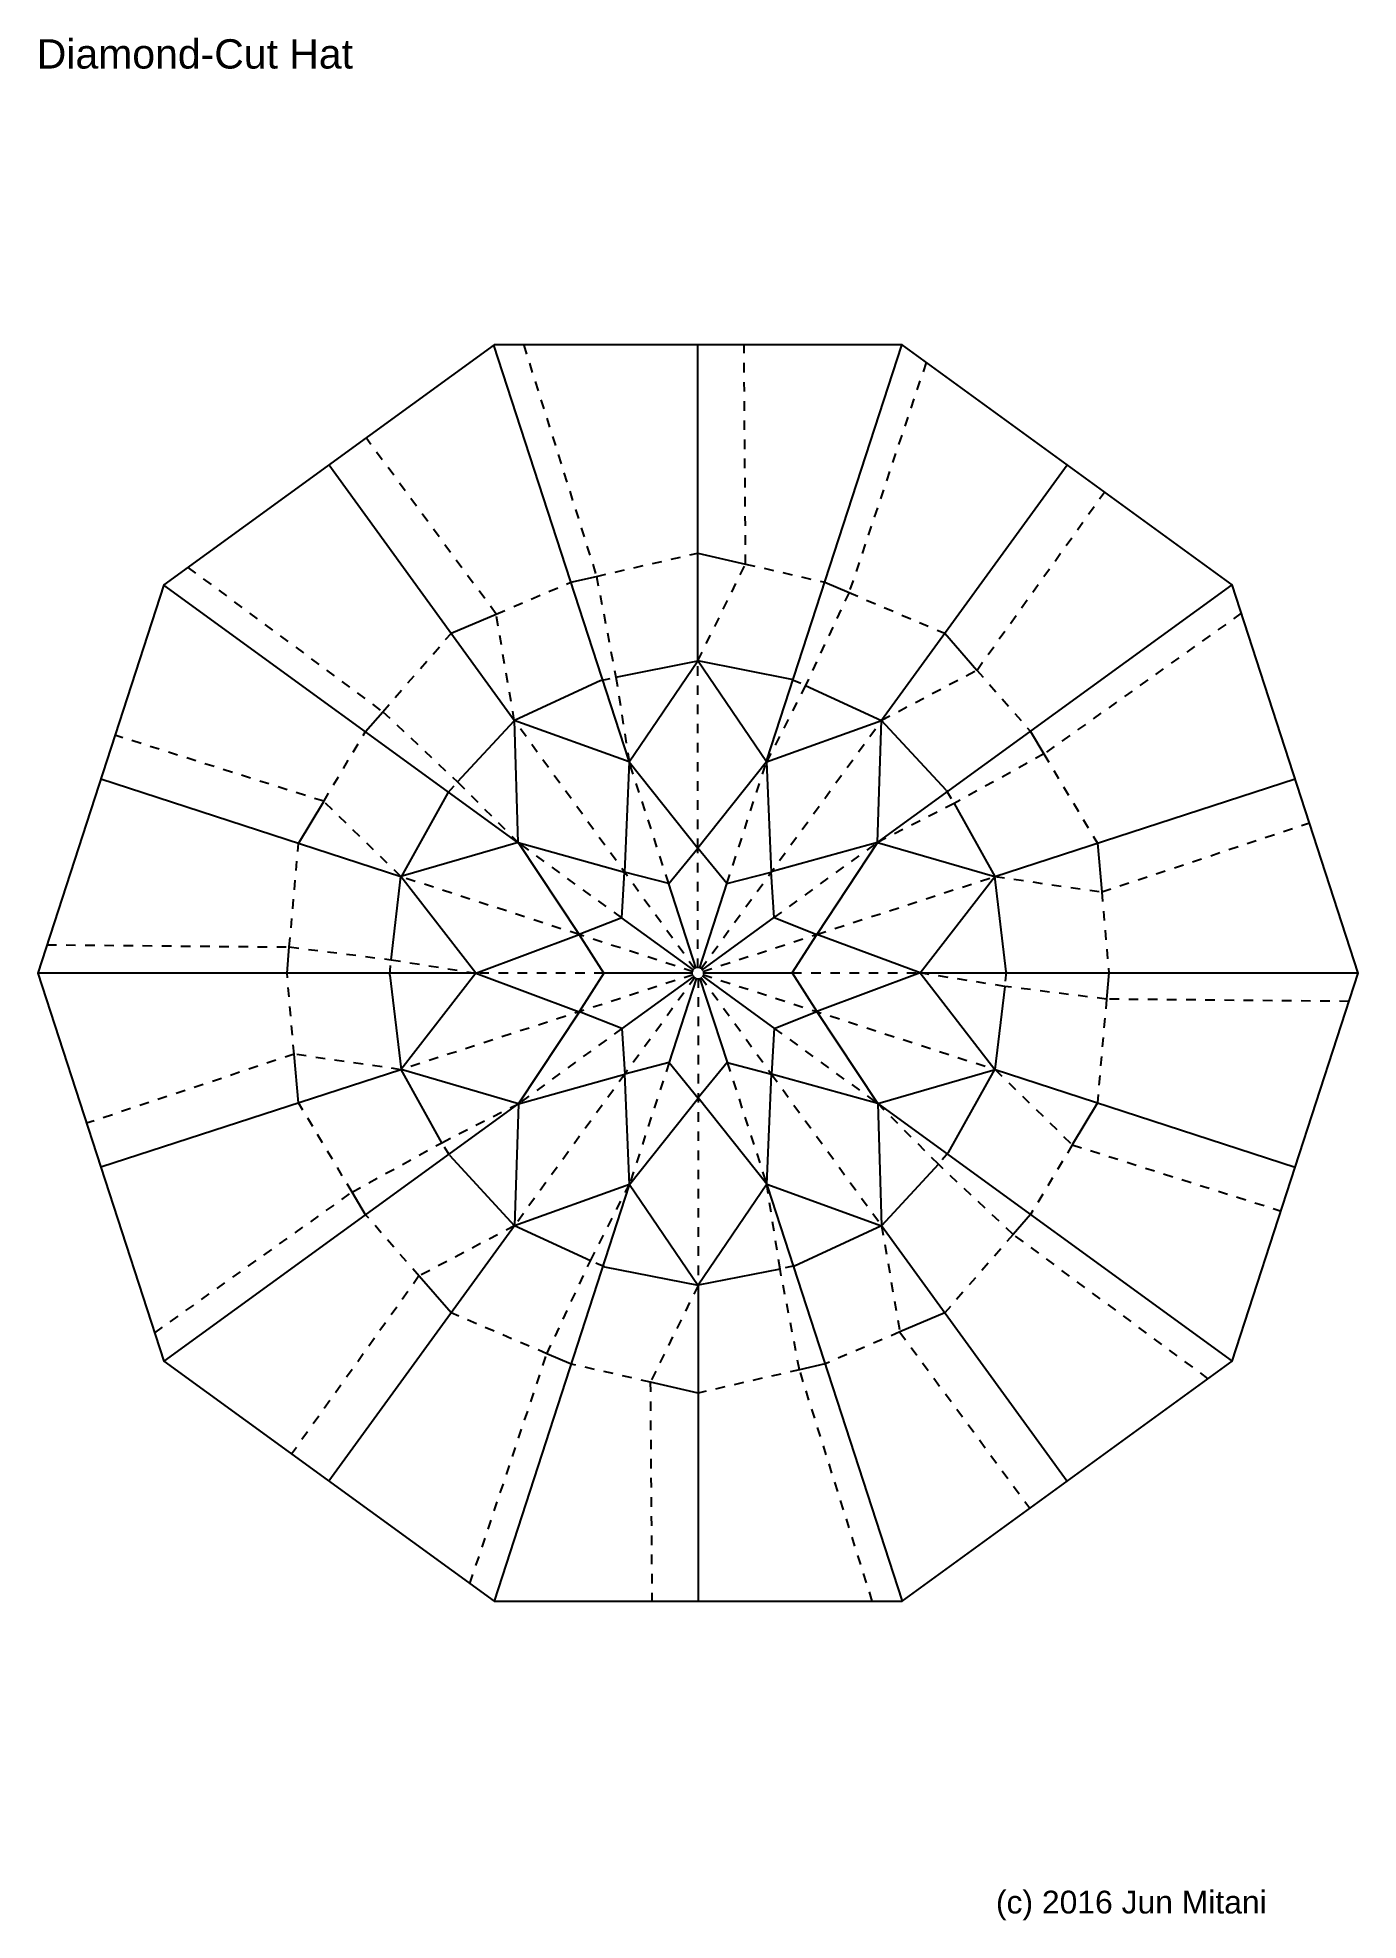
# Model space of a CAD drawing. Extents: x 11 to 206, y -288 to -10.
import ezdxf

# ---------------------------------------------------------------- set-up
doc = ezdxf.new("R2010")
doc.units = 0
for name, pattern in [('AI-LINETYPE-1', [2.822222, 1.411111, -1.411111]), ('AI-LINETYPE-10', [2.822222, 1.411111, -1.411111]), ('AI-LINETYPE-100', [2.822222, 1.411111, -1.411111]), ('AI-LINETYPE-101', [2.822222, 1.411111, -1.411111]), ('AI-LINETYPE-102', [2.822222, 1.411111, -1.411111]), ('AI-LINETYPE-103', [2.822222, 1.411111, -1.411111]), ('AI-LINETYPE-104', [2.822222, 1.411111, -1.411111]), ('AI-LINETYPE-105', [2.822222, 1.411111, -1.411111]), ('AI-LINETYPE-11', [2.822222, 1.411111, -1.411111]), ('AI-LINETYPE-12', [2.822222, 1.411111, -1.411111]), ('AI-LINETYPE-13', [2.822222, 1.411111, -1.411111]), ('AI-LINETYPE-14', [2.822222, 1.411111, -1.411111]), ('AI-LINETYPE-15', [2.822222, 1.411111, -1.411111]), ('AI-LINETYPE-16', [2.822222, 1.411111, -1.411111]), ('AI-LINETYPE-17', [2.822222, 1.411111, -1.411111]), ('AI-LINETYPE-18', [2.822222, 1.411111, -1.411111]), ('AI-LINETYPE-19', [2.822222, 1.411111, -1.411111]), ('AI-LINETYPE-2', [2.822222, 1.411111, -1.411111]), ('AI-LINETYPE-20', [2.822222, 1.411111, -1.411111]), ('AI-LINETYPE-21', [2.822222, 1.411111, -1.411111]), ('AI-LINETYPE-22', [2.822222, 1.411111, -1.411111]), ('AI-LINETYPE-23', [2.822222, 1.411111, -1.411111]), ('AI-LINETYPE-24', [2.822222, 1.411111, -1.411111]), ('AI-LINETYPE-25', [2.822222, 1.411111, -1.411111]), ('AI-LINETYPE-26', [2.822222, 1.411111, -1.411111]), ('AI-LINETYPE-27', [2.822222, 1.411111, -1.411111]), ('AI-LINETYPE-28', [2.822222, 1.411111, -1.411111]), ('AI-LINETYPE-29', [2.822222, 1.411111, -1.411111]), ('AI-LINETYPE-3', [2.822222, 1.411111, -1.411111]), ('AI-LINETYPE-30', [2.822222, 1.411111, -1.411111]), ('AI-LINETYPE-31', [2.822222, 1.411111, -1.411111]), ('AI-LINETYPE-32', [2.822222, 1.411111, -1.411111]), ('AI-LINETYPE-33', [2.822222, 1.411111, -1.411111]), ('AI-LINETYPE-34', [2.822222, 1.411111, -1.411111]), ('AI-LINETYPE-35', [2.822222, 1.411111, -1.411111]), ('AI-LINETYPE-36', [2.822222, 1.411111, -1.411111]), ('AI-LINETYPE-37', [2.822222, 1.411111, -1.411111]), ('AI-LINETYPE-38', [2.822222, 1.411111, -1.411111]), ('AI-LINETYPE-39', [2.822222, 1.411111, -1.411111]), ('AI-LINETYPE-4', [2.822222, 1.411111, -1.411111]), ('AI-LINETYPE-40', [2.822222, 1.411111, -1.411111]), ('AI-LINETYPE-41', [2.822222, 1.411111, -1.411111]), ('AI-LINETYPE-42', [2.822222, 1.411111, -1.411111]), ('AI-LINETYPE-43', [2.822222, 1.411111, -1.411111]), ('AI-LINETYPE-44', [2.822222, 1.411111, -1.411111]), ('AI-LINETYPE-45', [2.822222, 1.411111, -1.411111]), ('AI-LINETYPE-46', [2.822222, 1.411111, -1.411111]), ('AI-LINETYPE-47', [2.822222, 1.411111, -1.411111]), ('AI-LINETYPE-48', [2.822222, 1.411111, -1.411111]), ('AI-LINETYPE-49', [2.822222, 1.411111, -1.411111]), ('AI-LINETYPE-5', [2.822222, 1.411111, -1.411111]), ('AI-LINETYPE-50', [2.822222, 1.411111, -1.411111]), ('AI-LINETYPE-51', [2.822222, 1.411111, -1.411111]), ('AI-LINETYPE-52', [2.822222, 1.411111, -1.411111]), ('AI-LINETYPE-53', [2.822222, 1.411111, -1.411111]), ('AI-LINETYPE-54', [2.822222, 1.411111, -1.411111]), ('AI-LINETYPE-55', [2.822222, 1.411111, -1.411111]), ('AI-LINETYPE-56', [2.822222, 1.411111, -1.411111]), ('AI-LINETYPE-57', [2.822222, 1.411111, -1.411111]), ('AI-LINETYPE-58', [2.822222, 1.411111, -1.411111]), ('AI-LINETYPE-59', [2.822222, 1.411111, -1.411111]), ('AI-LINETYPE-6', [2.822222, 1.411111, -1.411111]), ('AI-LINETYPE-60', [2.822222, 1.411111, -1.411111]), ('AI-LINETYPE-61', [2.822222, 1.411111, -1.411111]), ('AI-LINETYPE-62', [2.822222, 1.411111, -1.411111]), ('AI-LINETYPE-63', [2.822222, 1.411111, -1.411111]), ('AI-LINETYPE-64', [2.822222, 1.411111, -1.411111]), ('AI-LINETYPE-65', [2.822222, 1.411111, -1.411111]), ('AI-LINETYPE-66', [2.822222, 1.411111, -1.411111]), ('AI-LINETYPE-67', [2.822222, 1.411111, -1.411111]), ('AI-LINETYPE-68', [2.822222, 1.411111, -1.411111]), ('AI-LINETYPE-69', [2.822222, 1.411111, -1.411111]), ('AI-LINETYPE-7', [2.822222, 1.411111, -1.411111]), ('AI-LINETYPE-70', [2.822222, 1.411111, -1.411111]), ('AI-LINETYPE-71', [2.822222, 1.411111, -1.411111]), ('AI-LINETYPE-72', [2.822222, 1.411111, -1.411111]), ('AI-LINETYPE-73', [2.822222, 1.411111, -1.411111]), ('AI-LINETYPE-74', [2.822222, 1.411111, -1.411111]), ('AI-LINETYPE-75', [2.822222, 1.411111, -1.411111]), ('AI-LINETYPE-76', [2.822222, 1.411111, -1.411111]), ('AI-LINETYPE-77', [2.822222, 1.411111, -1.411111]), ('AI-LINETYPE-78', [2.822222, 1.411111, -1.411111]), ('AI-LINETYPE-79', [2.822222, 1.411111, -1.411111]), ('AI-LINETYPE-8', [2.822222, 1.411111, -1.411111]), ('AI-LINETYPE-80', [2.822222, 1.411111, -1.411111]), ('AI-LINETYPE-81', [2.822222, 1.411111, -1.411111]), ('AI-LINETYPE-82', [2.822222, 1.411111, -1.411111]), ('AI-LINETYPE-83', [2.822222, 1.411111, -1.411111]), ('AI-LINETYPE-84', [2.822222, 1.411111, -1.411111]), ('AI-LINETYPE-85', [2.822222, 1.411111, -1.411111]), ('AI-LINETYPE-86', [2.822222, 1.411111, -1.411111]), ('AI-LINETYPE-87', [2.822222, 1.411111, -1.411111]), ('AI-LINETYPE-88', [2.822222, 1.411111, -1.411111]), ('AI-LINETYPE-89', [2.822222, 1.411111, -1.411111]), ('AI-LINETYPE-9', [2.822222, 1.411111, -1.411111]), ('AI-LINETYPE-90', [2.822222, 1.411111, -1.411111]), ('AI-LINETYPE-91', [2.822222, 1.411111, -1.411111]), ('AI-LINETYPE-92', [2.822222, 1.411111, -1.411111]), ('AI-LINETYPE-93', [2.822222, 1.411111, -1.411111]), ('AI-LINETYPE-94', [2.822222, 1.411111, -1.411111]), ('AI-LINETYPE-95', [2.822222, 1.411111, -1.411111]), ('AI-LINETYPE-96', [2.822222, 1.411111, -1.411111]), ('AI-LINETYPE-97', [2.822222, 1.411111, -1.411111]), ('AI-LINETYPE-98', [2.822222, 1.411111, -1.411111]), ('AI-LINETYPE-99', [2.822222, 1.411111, -1.411111])]:
    doc.linetypes.add(name, pattern=pattern)
for name, color, linetype in [('CUTLINE', 7, 'CONTINUOUS'), ('MOUNTAINLINE', 7, 'CONTINUOUS'), ('TEXT', 7, 'CONTINUOUS'), ('VALLEYLINE', 7, 'CONTINUOUS')]:
    doc.layers.add(name, color=color, linetype=linetype)

msp = doc.modelspace()

# ---------------------------------------------------------------- texts
at = {"layer": 'TEXT', "color": 7, "attachment_point": 7}
for s, insert, char_height in [('\\fArial|b0|i0|c0|p34;\\W1;Diamond-Cut Hat', (11.19, -14.86), 4.318), ('\\fArial|b0|i0|c0|p34;\\W1;(c) 2016 Jun Mitani', (152.51, -287.61), 3.3584)]:
    msp.add_mtext(s, dxfattribs=dict(at, insert=insert, char_height=char_height))

# ---------------------------------------------------------------- blocks, each defined once
blk = doc.blocks.new('BLOCK_2')
at = {"layer": 'VALLEYLINE', "color": 7, "linetype": 'AI-LINETYPE-5'}
blk.add_lwpolyline([(134.28, -240.57), (123.56, -206.49)], dxfattribs=at)
blk = doc.blocks.new('BLOCK_3')
at = {"layer": 'VALLEYLINE', "color": 7, "linetype": 'AI-LINETYPE-6'}
blk.add_lwpolyline([(123.56, -206.49), (120.7, -191.66)], dxfattribs=at)
blk = doc.blocks.new('BLOCK_4')
at = {"layer": 'VALLEYLINE', "color": 7, "linetype": 'AI-LINETYPE-7'}
blk.add_lwpolyline([(120.7, -191.66), (118.73, -179.16)], dxfattribs=at)
blk = doc.blocks.new('BLOCK_5')
at = {"layer": 'VALLEYLINE', "color": 7, "linetype": 'AI-LINETYPE-8'}
blk.add_lwpolyline([(183.76, -207.81), (155.06, -186.55)], dxfattribs=at)
blk = doc.blocks.new('BLOCK_6')
at = {"layer": 'VALLEYLINE', "color": 7, "linetype": 'AI-LINETYPE-9'}
blk.add_lwpolyline([(155.06, -186.55), (144.03, -176.23)], dxfattribs=at)
blk = doc.blocks.new('BLOCK_7')
at = {"layer": 'VALLEYLINE', "color": 7, "linetype": 'AI-LINETYPE-10'}
blk.add_lwpolyline([(144.03, -176.23), (135.09, -167.28)], dxfattribs=at)
blk = doc.blocks.new('BLOCK_8')
at = {"layer": 'VALLEYLINE', "color": 7, "linetype": 'AI-LINETYPE-11'}
blk.add_lwpolyline([(138.35, -200.94), (157.5, -226.9)], dxfattribs=at)
blk = doc.blocks.new('BLOCK_9')
at = {"layer": 'VALLEYLINE', "color": 7, "linetype": 'AI-LINETYPE-12'}
blk.add_lwpolyline([(135.66, -185.27), (138.35, -200.93)], dxfattribs=at)
blk = doc.blocks.new('BLOCK_10')
at = {"layer": 'VALLEYLINE', "color": 7, "linetype": 'AI-LINETYPE-13'}
blk.add_lwpolyline([(163.76, -173.36), (194.51, -183.11)], dxfattribs=at)
blk = doc.blocks.new('BLOCK_11')
at = {"layer": 'VALLEYLINE', "color": 7, "linetype": 'AI-LINETYPE-14'}
blk.add_lwpolyline([(152.37, -162.26), (163.76, -173.36)], dxfattribs=at)
blk = doc.blocks.new('BLOCK_12')
at = {"layer": 'VALLEYLINE', "color": 7, "linetype": 'AI-LINETYPE-17'}
blk.add_lwpolyline([(109.05, -148.64), (119.43, -162.93)], dxfattribs=at)
at = {"layer": 'VALLEYLINE', "color": 7, "linetype": 'AI-LINETYPE-16'}
blk.add_lwpolyline([(119.43, -162.93), (135.66, -185.26)], dxfattribs=at)
blk = doc.blocks.new('BLOCK_13')
at = {"layer": 'VALLEYLINE', "color": 7, "linetype": 'AI-LINETYPE-24'}
blk.add_lwpolyline([(204.52, -152.23), (168.81, -151.9)], dxfattribs=at)
blk = doc.blocks.new('BLOCK_14')
at = {"layer": 'VALLEYLINE', "color": 7, "linetype": 'AI-LINETYPE-25'}
blk.add_lwpolyline([(168.81, -151.9), (153.82, -150.02)], dxfattribs=at)
blk = doc.blocks.new('BLOCK_15')
at = {"layer": 'VALLEYLINE', "color": 7, "linetype": 'AI-LINETYPE-26'}
blk.add_lwpolyline([(153.82, -150.02), (141.32, -148.04)], dxfattribs=at)
blk = doc.blocks.new('BLOCK_16')
at = {"layer": 'VALLEYLINE', "color": 7, "linetype": 'AI-LINETYPE-27'}
blk.add_lwpolyline([(188.66, -95.04), (159.58, -115.77)], dxfattribs=at)
blk = doc.blocks.new('BLOCK_17')
at = {"layer": 'VALLEYLINE', "color": 7, "linetype": 'AI-LINETYPE-28'}
blk.add_lwpolyline([(159.58, -115.77), (146.35, -123.07)], dxfattribs=at)
blk = doc.blocks.new('BLOCK_18')
at = {"layer": 'VALLEYLINE', "color": 7, "linetype": 'AI-LINETYPE-29'}
blk.add_lwpolyline([(146.35, -123.07), (135.07, -128.81)], dxfattribs=at)
blk = doc.blocks.new('BLOCK_19')
at = {"layer": 'VALLEYLINE', "color": 7, "linetype": 'AI-LINETYPE-30'}
blk.add_lwpolyline([(168.09, -136.11), (198.7, -125.92)], dxfattribs=at)
blk = doc.blocks.new('BLOCK_20')
at = {"layer": 'VALLEYLINE', "color": 7, "linetype": 'AI-LINETYPE-31'}
blk.add_lwpolyline([(152.36, -133.82), (168.09, -136.11)], dxfattribs=at)
blk = doc.blocks.new('BLOCK_21')
at = {"layer": 'VALLEYLINE', "color": 7, "linetype": 'AI-LINETYPE-32'}
blk.add_lwpolyline([(149.72, -103.42), (168.49, -77.19)], dxfattribs=at)
blk = doc.blocks.new('BLOCK_22')
at = {"layer": 'VALLEYLINE', "color": 7, "linetype": 'AI-LINETYPE-33'}
blk.add_lwpolyline([(135.64, -110.82), (149.71, -103.42)], dxfattribs=at)
blk = doc.blocks.new('BLOCK_23')
at = {"layer": 'VALLEYLINE', "color": 7, "linetype": 'AI-LINETYPE-35'}
blk.add_lwpolyline([(126.1, -142.36), (152.36, -133.82)], dxfattribs=at)
at = {"layer": 'VALLEYLINE', "color": 7, "linetype": 'AI-LINETYPE-36'}
blk.add_lwpolyline([(109.3, -147.81), (126.1, -142.36)], dxfattribs=at)
blk = doc.blocks.new('BLOCK_24')
at = {"layer": 'VALLEYLINE', "color": 7, "linetype": 'AI-LINETYPE-43'}
blk.add_lwpolyline([(142.21, -58.12), (130.86, -91.99)], dxfattribs=at)
blk = doc.blocks.new('BLOCK_25')
at = {"layer": 'VALLEYLINE', "color": 7, "linetype": 'AI-LINETYPE-44'}
blk.add_lwpolyline([(130.86, -91.99), (124.45, -105.67)], dxfattribs=at)
blk = doc.blocks.new('BLOCK_26')
at = {"layer": 'VALLEYLINE', "color": 7, "linetype": 'AI-LINETYPE-45'}
blk.add_lwpolyline([(124.45, -105.67), (118.7, -116.94)], dxfattribs=at)
blk = doc.blocks.new('BLOCK_27')
at = {"layer": 'VALLEYLINE', "color": 7, "linetype": 'AI-LINETYPE-46'}
blk.add_lwpolyline([(82.93, -55.53), (93.66, -89.61)], dxfattribs=at)
blk = doc.blocks.new('BLOCK_28')
at = {"layer": 'VALLEYLINE', "color": 7, "linetype": 'AI-LINETYPE-47'}
blk.add_lwpolyline([(93.66, -89.61), (96.51, -104.44)], dxfattribs=at)
blk = doc.blocks.new('BLOCK_29')
at = {"layer": 'VALLEYLINE', "color": 7, "linetype": 'AI-LINETYPE-48'}
blk.add_lwpolyline([(96.51, -104.44), (98.48, -116.94)], dxfattribs=at)
blk = doc.blocks.new('BLOCK_30')
at = {"layer": 'VALLEYLINE', "color": 7, "linetype": 'AI-LINETYPE-49'}
blk.add_lwpolyline([(115.63, -87.79), (115.39, -55.53)], dxfattribs=at)
blk = doc.blocks.new('BLOCK_31')
at = {"layer": 'VALLEYLINE', "color": 7, "linetype": 'AI-LINETYPE-50'}
blk.add_lwpolyline([(108.59, -102.05), (115.62, -87.79)], dxfattribs=at)
blk = doc.blocks.new('BLOCK_32')
at = {"layer": 'VALLEYLINE', "color": 7, "linetype": 'AI-LINETYPE-51'}
blk.add_lwpolyline([(78.86, -95.16), (59.71, -69.21)], dxfattribs=at)
blk = doc.blocks.new('BLOCK_33')
at = {"layer": 'VALLEYLINE', "color": 7, "linetype": 'AI-LINETYPE-52'}
blk.add_lwpolyline([(81.55, -110.84), (78.86, -95.17)], dxfattribs=at)
blk = doc.blocks.new('BLOCK_34')
at = {"layer": 'VALLEYLINE', "color": 7, "linetype": 'AI-LINETYPE-54'}
blk.add_lwpolyline([(108.59, -129.66), (108.59, -102.05)], dxfattribs=at)
at = {"layer": 'VALLEYLINE', "color": 7, "linetype": 'AI-LINETYPE-55'}
blk.add_lwpolyline([(108.59, -147.33), (108.59, -129.66)], dxfattribs=at)
blk = doc.blocks.new('BLOCK_35')
at = {"layer": 'VALLEYLINE', "color": 7, "linetype": 'AI-LINETYPE-62'}
blk.add_lwpolyline([(33.46, -88.3), (62.16, -109.56)], dxfattribs=at)
blk = doc.blocks.new('BLOCK_36')
at = {"layer": 'VALLEYLINE', "color": 7, "linetype": 'AI-LINETYPE-63'}
blk.add_lwpolyline([(62.16, -109.56), (73.19, -119.89)], dxfattribs=at)
blk = doc.blocks.new('BLOCK_37')
at = {"layer": 'VALLEYLINE', "color": 7, "linetype": 'AI-LINETYPE-64'}
blk.add_lwpolyline([(73.19, -119.89), (82.13, -128.84)], dxfattribs=at)
blk = doc.blocks.new('BLOCK_38')
at = {"layer": 'VALLEYLINE', "color": 7, "linetype": 'AI-LINETYPE-65'}
blk.add_lwpolyline([(12.68, -143.89), (48.4, -144.21)], dxfattribs=at)
blk = doc.blocks.new('BLOCK_39')
at = {"layer": 'VALLEYLINE', "color": 7, "linetype": 'AI-LINETYPE-66'}
blk.add_lwpolyline([(48.4, -144.21), (63.39, -146.09)], dxfattribs=at)
blk = doc.blocks.new('BLOCK_40')
at = {"layer": 'VALLEYLINE', "color": 7, "linetype": 'AI-LINETYPE-67'}
blk.add_lwpolyline([(63.39, -146.09), (75.89, -148.07)], dxfattribs=at)
blk = doc.blocks.new('BLOCK_41')
at = {"layer": 'VALLEYLINE', "color": 7, "linetype": 'AI-LINETYPE-68'}
blk.add_lwpolyline([(53.46, -122.75), (22.71, -113.01)], dxfattribs=at)
blk = doc.blocks.new('BLOCK_42')
at = {"layer": 'VALLEYLINE', "color": 7, "linetype": 'AI-LINETYPE-69'}
blk.add_lwpolyline([(64.85, -133.85), (53.46, -122.76)], dxfattribs=at)
blk = doc.blocks.new('BLOCK_43')
at = {"layer": 'VALLEYLINE', "color": 7, "linetype": 'AI-LINETYPE-70'}
blk.add_lwpolyline([(49.11, -160), (18.51, -170.19)], dxfattribs=at)
blk = doc.blocks.new('BLOCK_44')
at = {"layer": 'VALLEYLINE', "color": 7, "linetype": 'AI-LINETYPE-71'}
blk.add_lwpolyline([(64.85, -162.29), (49.11, -160.01)], dxfattribs=at)
blk = doc.blocks.new('BLOCK_45')
at = {"layer": 'VALLEYLINE', "color": 7, "linetype": 'AI-LINETYPE-73'}
blk.add_lwpolyline([(91.11, -142.39), (64.85, -133.86)], dxfattribs=at)
at = {"layer": 'VALLEYLINE', "color": 7, "linetype": 'AI-LINETYPE-74'}
blk.add_lwpolyline([(107.91, -147.85), (91.11, -142.39)], dxfattribs=at)
blk = doc.blocks.new('BLOCK_46')
at = {"layer": 'VALLEYLINE', "color": 7, "linetype": 'AI-LINETYPE-81'}
blk.add_lwpolyline([(28.56, -201.06), (57.65, -180.33)], dxfattribs=at)
blk = doc.blocks.new('BLOCK_47')
at = {"layer": 'VALLEYLINE', "color": 7, "linetype": 'AI-LINETYPE-82'}
blk.add_lwpolyline([(57.65, -180.33), (70.87, -173.04)], dxfattribs=at)
blk = doc.blocks.new('BLOCK_48')
at = {"layer": 'VALLEYLINE', "color": 7, "linetype": 'AI-LINETYPE-83'}
blk.add_lwpolyline([(70.87, -173.04), (82.15, -167.3)], dxfattribs=at)
blk = doc.blocks.new('BLOCK_49')
at = {"layer": 'VALLEYLINE', "color": 7, "linetype": 'AI-LINETYPE-84'}
blk.add_lwpolyline([(75, -238), (86.35, -204.13)], dxfattribs=at)
blk = doc.blocks.new('BLOCK_50')
at = {"layer": 'VALLEYLINE', "color": 7, "linetype": 'AI-LINETYPE-85'}
blk.add_lwpolyline([(86.35, -204.13), (92.76, -190.45)], dxfattribs=at)
blk = doc.blocks.new('BLOCK_51')
at = {"layer": 'VALLEYLINE', "color": 7, "linetype": 'AI-LINETYPE-86'}
blk.add_lwpolyline([(92.76, -190.45), (98.51, -179.18)], dxfattribs=at)
blk = doc.blocks.new('BLOCK_52')
at = {"layer": 'VALLEYLINE', "color": 7, "linetype": 'AI-LINETYPE-87'}
blk.add_lwpolyline([(67.5, -192.68), (48.73, -218.92)], dxfattribs=at)
blk = doc.blocks.new('BLOCK_53')
at = {"layer": 'VALLEYLINE', "color": 7, "linetype": 'AI-LINETYPE-88'}
blk.add_lwpolyline([(81.58, -185.29), (67.51, -192.69)], dxfattribs=at)
blk = doc.blocks.new('BLOCK_54')
at = {"layer": 'VALLEYLINE', "color": 7, "linetype": 'AI-LINETYPE-89'}
blk.add_lwpolyline([(101.58, -208.33), (101.82, -240.59)], dxfattribs=at)
blk = doc.blocks.new('BLOCK_55')
at = {"layer": 'VALLEYLINE', "color": 7, "linetype": 'AI-LINETYPE-90'}
blk.add_lwpolyline([(108.62, -194.07), (101.59, -208.33)], dxfattribs=at)
blk = doc.blocks.new('BLOCK_56')
at = {"layer": 'VALLEYLINE', "color": 7, "linetype": 'AI-LINETYPE-93'}
blk.add_lwpolyline([(108.19, -148.66), (97.81, -162.95)], dxfattribs=at)
at = {"layer": 'VALLEYLINE', "color": 7, "linetype": 'AI-LINETYPE-92'}
blk.add_lwpolyline([(97.81, -162.95), (81.58, -185.28)], dxfattribs=at)
blk = doc.blocks.new('BLOCK_57')
at = {"layer": 'VALLEYLINE', "color": 7, "linetype": 'AI-LINETYPE-96'}
blk.add_lwpolyline([(109.31, -148.27), (152.37, -162.26)], dxfattribs=at)
blk = doc.blocks.new('BLOCK_58')
at = {"layer": 'VALLEYLINE', "color": 7, "linetype": 'AI-LINETYPE-98'}
blk.add_lwpolyline([(109.03, -147.45), (135.64, -110.82)], dxfattribs=at)
blk = doc.blocks.new('BLOCK_59')
at = {"layer": 'VALLEYLINE', "color": 7, "linetype": 'AI-LINETYPE-100'}
blk.add_lwpolyline([(108.16, -147.47), (81.55, -110.84)], dxfattribs=at)
blk = doc.blocks.new('BLOCK_60')
at = {"layer": 'VALLEYLINE', "color": 7, "linetype": 'AI-LINETYPE-102'}
blk.add_lwpolyline([(107.91, -148.3), (64.85, -162.29)], dxfattribs=at)
blk = doc.blocks.new('BLOCK_61')
at = {"layer": 'VALLEYLINE', "color": 7, "linetype": 'AI-LINETYPE-104'}
blk.add_lwpolyline([(108.62, -148.8), (108.62, -194.07)], dxfattribs=at)
blk = doc.blocks.new('BLOCK_62')
at = {"layer": 'MOUNTAINLINE', "color": 7}
for points in [[(108.85, -148.74), (112.94, -161.33)], [(112.94, -161.33), (112.94, -161.33)], [(118.81, -179.39), (138.68, -240.57)], [(118.81, -179.39), (118.81, -179.39)]]:
    blk.add_lwpolyline(points, dxfattribs=at)
blk = doc.blocks.new('BLOCK_63')
at = {"layer": 'MOUNTAINLINE', "color": 7}
for points in [[(109.21, -148.47), (119.92, -156.25)], [(119.92, -156.25), (119.92, -156.25)], [(135.28, -167.42), (187.32, -205.23)], [(135.28, -167.42), (135.28, -167.42)]]:
    blk.add_lwpolyline(points, dxfattribs=at)
blk = doc.blocks.new('BLOCK_64')
at = {"layer": 'MOUNTAINLINE', "color": 7}
blk.add_lwpolyline([(120.7, -191.66), (108.62, -194.05)], dxfattribs=at)
blk = doc.blocks.new('BLOCK_65')
at = {"layer": 'MOUNTAINLINE', "color": 7}
blk.add_lwpolyline([(118.73, -179.16), (108.62, -194.05)], dxfattribs=at)
blk = doc.blocks.new('BLOCK_66')
at = {"layer": 'MOUNTAINLINE', "color": 7}
blk.add_lwpolyline([(118.73, -179.16), (108.62, -166.44)], dxfattribs=at)
blk = doc.blocks.new('BLOCK_67')
at = {"layer": 'MOUNTAINLINE', "color": 7}
blk.add_lwpolyline([(112.91, -161.23), (108.62, -166.44)], dxfattribs=at)
blk = doc.blocks.new('BLOCK_68')
at = {"layer": 'MOUNTAINLINE', "color": 7}
blk.add_lwpolyline([(144.03, -176.23), (135.66, -185.27)], dxfattribs=at)
blk = doc.blocks.new('BLOCK_69')
at = {"layer": 'MOUNTAINLINE', "color": 7}
blk.add_lwpolyline([(135.09, -167.28), (135.66, -185.27)], dxfattribs=at)
blk = doc.blocks.new('BLOCK_70')
at = {"layer": 'MOUNTAINLINE', "color": 7}
blk.add_lwpolyline([(135.09, -167.28), (119.43, -162.93)], dxfattribs=at)
blk = doc.blocks.new('BLOCK_71')
at = {"layer": 'MOUNTAINLINE', "color": 7}
blk.add_lwpolyline([(119.84, -156.19), (119.43, -162.93)], dxfattribs=at)
blk = doc.blocks.new('BLOCK_72')
at = {"layer": 'MOUNTAINLINE', "color": 7}
blk.add_lwpolyline([(122.82, -191.18), (135.65, -185.25)], dxfattribs=at)
blk = doc.blocks.new('BLOCK_73')
at = {"layer": 'MOUNTAINLINE', "color": 7}
blk.add_lwpolyline([(118.73, -179.16), (135.66, -185.27)], dxfattribs=at)
blk = doc.blocks.new('BLOCK_74')
at = {"layer": 'MOUNTAINLINE', "color": 7}
blk.add_lwpolyline([(118.73, -179.16), (119.43, -162.93)], dxfattribs=at)
blk = doc.blocks.new('BLOCK_75')
at = {"layer": 'MOUNTAINLINE', "color": 7}
blk.add_lwpolyline([(112.9, -161.23), (119.43, -162.93)], dxfattribs=at)
blk = doc.blocks.new('BLOCK_76')
at = {"layer": 'MOUNTAINLINE', "color": 7}
blk.add_lwpolyline([(145.51, -174.51), (152.36, -162.26)], dxfattribs=at)
blk = doc.blocks.new('BLOCK_77')
at = {"layer": 'MOUNTAINLINE', "color": 7}
blk.add_lwpolyline([(135.09, -167.28), (152.37, -162.26)], dxfattribs=at)
blk = doc.blocks.new('BLOCK_78')
at = {"layer": 'MOUNTAINLINE', "color": 7}
blk.add_lwpolyline([(135.09, -167.28), (126.12, -153.73)], dxfattribs=at)
blk = doc.blocks.new('BLOCK_79')
at = {"layer": 'MOUNTAINLINE', "color": 7}
blk.add_lwpolyline([(119.84, -156.2), (126.12, -153.73)], dxfattribs=at)
blk = doc.blocks.new('BLOCK_80')
at = {"layer": 'MOUNTAINLINE', "color": 7}
for points in [[(109.33, -148.04), (122.57, -148.04)], [(122.57, -148.04), (122.57, -148.04)], [(141.56, -148.04), (205.88, -148.04)], [(141.56, -148.04), (141.56, -148.04)]]:
    blk.add_lwpolyline(points, dxfattribs=at)
blk = doc.blocks.new('BLOCK_81')
at = {"layer": 'MOUNTAINLINE', "color": 7}
for points in [[(135.27, -128.67), (187.3, -90.86)], [(135.27, -128.67), (135.27, -128.67)], [(109.19, -147.61), (119.9, -139.83)], [(119.9, -139.83), (119.9, -139.83)]]:
    blk.add_lwpolyline(points, dxfattribs=at)
blk = doc.blocks.new('BLOCK_82')
at = {"layer": 'MOUNTAINLINE', "color": 7}
blk.add_lwpolyline([(153.82, -150.02), (152.36, -162.26)], dxfattribs=at)
blk = doc.blocks.new('BLOCK_83')
at = {"layer": 'MOUNTAINLINE', "color": 7}
blk.add_lwpolyline([(141.32, -148.04), (152.36, -162.26)], dxfattribs=at)
blk = doc.blocks.new('BLOCK_84')
at = {"layer": 'MOUNTAINLINE', "color": 7}
blk.add_lwpolyline([(141.32, -148.04), (126.1, -153.72)], dxfattribs=at)
blk = doc.blocks.new('BLOCK_85')
at = {"layer": 'MOUNTAINLINE', "color": 7}
blk.add_lwpolyline([(122.47, -148.04), (126.1, -153.72)], dxfattribs=at)
blk = doc.blocks.new('BLOCK_86')
at = {"layer": 'MOUNTAINLINE', "color": 7}
blk.add_lwpolyline([(146.35, -123.07), (152.36, -133.82)], dxfattribs=at)
blk = doc.blocks.new('BLOCK_87')
at = {"layer": 'MOUNTAINLINE', "color": 7}
blk.add_lwpolyline([(135.07, -128.81), (152.36, -133.82)], dxfattribs=at)
blk = doc.blocks.new('BLOCK_88')
at = {"layer": 'MOUNTAINLINE', "color": 7}
blk.add_lwpolyline([(135.07, -128.81), (126.1, -142.35)], dxfattribs=at)
blk = doc.blocks.new('BLOCK_89')
at = {"layer": 'MOUNTAINLINE', "color": 7}
blk.add_lwpolyline([(119.82, -139.89), (126.1, -142.35)], dxfattribs=at)
blk = doc.blocks.new('BLOCK_90')
at = {"layer": 'MOUNTAINLINE', "color": 7}
blk.add_lwpolyline([(154.01, -147.86), (152.34, -133.83)], dxfattribs=at)
blk = doc.blocks.new('BLOCK_91')
at = {"layer": 'MOUNTAINLINE', "color": 7}
blk.add_lwpolyline([(141.32, -148.04), (152.36, -133.82)], dxfattribs=at)
blk = doc.blocks.new('BLOCK_92')
at = {"layer": 'MOUNTAINLINE', "color": 7}
blk.add_lwpolyline([(141.32, -148.04), (126.1, -142.35)], dxfattribs=at)
blk = doc.blocks.new('BLOCK_93')
at = {"layer": 'MOUNTAINLINE', "color": 7}
blk.add_lwpolyline([(122.47, -148.04), (126.1, -142.35)], dxfattribs=at)
blk = doc.blocks.new('BLOCK_94')
at = {"layer": 'MOUNTAINLINE', "color": 7}
blk.add_lwpolyline([(145.17, -121.13), (135.63, -110.84)], dxfattribs=at)
blk = doc.blocks.new('BLOCK_95')
at = {"layer": 'MOUNTAINLINE', "color": 7}
blk.add_lwpolyline([(135.07, -128.81), (135.64, -110.82)], dxfattribs=at)
blk = doc.blocks.new('BLOCK_96')
at = {"layer": 'MOUNTAINLINE', "color": 7}
blk.add_lwpolyline([(135.07, -128.81), (119.41, -133.16)], dxfattribs=at)
blk = doc.blocks.new('BLOCK_97')
at = {"layer": 'MOUNTAINLINE', "color": 7}
blk.add_lwpolyline([(119.82, -139.89), (119.41, -133.16)], dxfattribs=at)
blk = doc.blocks.new('BLOCK_98')
at = {"layer": 'MOUNTAINLINE', "color": 7}
for points in [[(118.77, -116.71), (138.65, -55.53)], [(118.77, -116.71), (118.77, -116.71)], [(108.82, -147.36), (112.91, -134.77)], [(112.91, -134.77), (112.91, -134.77)]]:
    blk.add_lwpolyline(points, dxfattribs=at)
blk = doc.blocks.new('BLOCK_99')
at = {"layer": 'MOUNTAINLINE', "color": 7}
for points in [[(98.41, -116.71), (78.53, -55.53)], [(98.41, -116.71), (98.41, -116.71)], [(104.27, -134.77), (104.27, -134.77)], [(108.36, -147.36), (104.27, -134.77)]]:
    blk.add_lwpolyline(points, dxfattribs=at)
blk = doc.blocks.new('BLOCK_100')
at = {"layer": 'MOUNTAINLINE', "color": 7}
blk.add_lwpolyline([(124.45, -105.67), (135.63, -110.84)], dxfattribs=at)
blk = doc.blocks.new('BLOCK_101')
at = {"layer": 'MOUNTAINLINE', "color": 7}
blk.add_lwpolyline([(118.7, -116.94), (135.63, -110.84)], dxfattribs=at)
blk = doc.blocks.new('BLOCK_102')
at = {"layer": 'MOUNTAINLINE', "color": 7}
blk.add_lwpolyline([(118.7, -116.94), (119.4, -133.17)], dxfattribs=at)
blk = doc.blocks.new('BLOCK_103')
at = {"layer": 'MOUNTAINLINE', "color": 7}
blk.add_lwpolyline([(112.87, -134.87), (119.4, -133.17)], dxfattribs=at)
blk = doc.blocks.new('BLOCK_104')
at = {"layer": 'MOUNTAINLINE', "color": 7}
blk.add_lwpolyline([(96.51, -104.44), (108.59, -102.05)], dxfattribs=at)
blk = doc.blocks.new('BLOCK_105')
at = {"layer": 'MOUNTAINLINE', "color": 7}
blk.add_lwpolyline([(98.48, -116.94), (108.59, -102.05)], dxfattribs=at)
blk = doc.blocks.new('BLOCK_106')
at = {"layer": 'MOUNTAINLINE', "color": 7}
blk.add_lwpolyline([(98.48, -116.94), (108.59, -129.66)], dxfattribs=at)
blk = doc.blocks.new('BLOCK_107')
at = {"layer": 'MOUNTAINLINE', "color": 7}
blk.add_lwpolyline([(104.3, -134.87), (108.59, -129.66)], dxfattribs=at)
blk = doc.blocks.new('BLOCK_108')
at = {"layer": 'MOUNTAINLINE', "color": 7}
blk.add_lwpolyline([(122.45, -104.81), (108.59, -102.07)], dxfattribs=at)
blk = doc.blocks.new('BLOCK_109')
at = {"layer": 'MOUNTAINLINE', "color": 7}
blk.add_lwpolyline([(118.7, -116.94), (108.59, -102.05)], dxfattribs=at)
blk = doc.blocks.new('BLOCK_110')
at = {"layer": 'MOUNTAINLINE', "color": 7}
blk.add_lwpolyline([(118.7, -116.94), (108.59, -129.66)], dxfattribs=at)
blk = doc.blocks.new('BLOCK_111')
at = {"layer": 'MOUNTAINLINE', "color": 7}
blk.add_lwpolyline([(112.88, -134.87), (108.59, -129.66)], dxfattribs=at)
blk = doc.blocks.new('BLOCK_112')
at = {"layer": 'MOUNTAINLINE', "color": 7}
blk.add_lwpolyline([(94.3, -104.96), (81.56, -110.85)], dxfattribs=at)
blk = doc.blocks.new('BLOCK_113')
at = {"layer": 'MOUNTAINLINE', "color": 7}
blk.add_lwpolyline([(98.48, -116.94), (81.55, -110.84)], dxfattribs=at)
blk = doc.blocks.new('BLOCK_114')
at = {"layer": 'MOUNTAINLINE', "color": 7}
blk.add_lwpolyline([(98.48, -116.94), (97.78, -133.17)], dxfattribs=at)
blk = doc.blocks.new('BLOCK_115')
at = {"layer": 'MOUNTAINLINE', "color": 7}
blk.add_lwpolyline([(104.31, -134.87), (97.78, -133.17)], dxfattribs=at)
blk = doc.blocks.new('BLOCK_116')
at = {"layer": 'MOUNTAINLINE', "color": 7}
for points in [[(81.94, -128.7), (29.9, -90.89)], [(81.94, -128.7), (81.94, -128.7)], [(97.3, -139.86), (97.3, -139.86)], [(108.01, -147.64), (97.3, -139.86)]]:
    blk.add_lwpolyline(points, dxfattribs=at)
blk = doc.blocks.new('BLOCK_117')
at = {"layer": 'MOUNTAINLINE', "color": 7}
for points in [[(75.64, -148.07), (11.32, -148.07)], [(75.64, -148.07), (75.64, -148.07)], [(94.64, -148.07), (94.64, -148.07)], [(107.87, -148.07), (94.64, -148.07)]]:
    blk.add_lwpolyline(points, dxfattribs=at)
blk = doc.blocks.new('BLOCK_118')
at = {"layer": 'MOUNTAINLINE', "color": 7}
blk.add_lwpolyline([(73.19, -119.89), (81.56, -110.85)], dxfattribs=at)
blk = doc.blocks.new('BLOCK_119')
at = {"layer": 'MOUNTAINLINE', "color": 7}
blk.add_lwpolyline([(82.13, -128.84), (81.56, -110.85)], dxfattribs=at)
blk = doc.blocks.new('BLOCK_120')
at = {"layer": 'MOUNTAINLINE', "color": 7}
blk.add_lwpolyline([(82.13, -128.84), (97.79, -133.19)], dxfattribs=at)
blk = doc.blocks.new('BLOCK_121')
at = {"layer": 'MOUNTAINLINE', "color": 7}
blk.add_lwpolyline([(97.38, -139.92), (97.79, -133.19)], dxfattribs=at)
blk = doc.blocks.new('BLOCK_122')
at = {"layer": 'MOUNTAINLINE', "color": 7}
blk.add_lwpolyline([(63.39, -146.09), (64.85, -133.85)], dxfattribs=at)
blk = doc.blocks.new('BLOCK_123')
at = {"layer": 'MOUNTAINLINE', "color": 7}
blk.add_lwpolyline([(75.89, -148.07), (64.85, -133.85)], dxfattribs=at)
blk = doc.blocks.new('BLOCK_124')
at = {"layer": 'MOUNTAINLINE', "color": 7}
blk.add_lwpolyline([(75.89, -148.07), (91.11, -142.39)], dxfattribs=at)
blk = doc.blocks.new('BLOCK_125')
at = {"layer": 'MOUNTAINLINE', "color": 7}
blk.add_lwpolyline([(94.74, -148.07), (91.11, -142.39)], dxfattribs=at)
blk = doc.blocks.new('BLOCK_126')
at = {"layer": 'MOUNTAINLINE', "color": 7}
blk.add_lwpolyline([(71.76, -121.52), (64.87, -133.86)], dxfattribs=at)
blk = doc.blocks.new('BLOCK_127')
at = {"layer": 'MOUNTAINLINE', "color": 7}
blk.add_lwpolyline([(82.13, -128.84), (64.85, -133.85)], dxfattribs=at)
blk = doc.blocks.new('BLOCK_128')
at = {"layer": 'MOUNTAINLINE', "color": 7}
blk.add_lwpolyline([(82.13, -128.84), (91.11, -142.39)], dxfattribs=at)
blk = doc.blocks.new('BLOCK_129')
at = {"layer": 'MOUNTAINLINE', "color": 7}
blk.add_lwpolyline([(97.38, -139.92), (91.11, -142.39)], dxfattribs=at)
blk = doc.blocks.new('BLOCK_130')
at = {"layer": 'MOUNTAINLINE', "color": 7}
blk.add_lwpolyline([(63.2, -148.35), (64.87, -162.28)], dxfattribs=at)
blk = doc.blocks.new('BLOCK_131')
at = {"layer": 'MOUNTAINLINE', "color": 7}
blk.add_lwpolyline([(75.89, -148.07), (64.85, -162.29)], dxfattribs=at)
blk = doc.blocks.new('BLOCK_132')
at = {"layer": 'MOUNTAINLINE', "color": 7}
blk.add_lwpolyline([(75.89, -148.07), (91.11, -153.76)], dxfattribs=at)
blk = doc.blocks.new('BLOCK_133')
at = {"layer": 'MOUNTAINLINE', "color": 7}
blk.add_lwpolyline([(94.74, -148.07), (91.11, -153.76)], dxfattribs=at)
blk = doc.blocks.new('BLOCK_134')
at = {"layer": 'MOUNTAINLINE', "color": 7}
for points in [[(108.03, -148.49), (97.32, -156.27)], [(97.32, -156.27), (97.32, -156.27)], [(81.96, -167.44), (29.92, -205.25)], [(81.96, -167.44), (81.96, -167.44)]]:
    blk.add_lwpolyline(points, dxfattribs=at)
blk = doc.blocks.new('BLOCK_135')
at = {"layer": 'MOUNTAINLINE', "color": 7}
for points in [[(108.4, -148.76), (104.31, -161.35)], [(104.31, -161.35), (104.31, -161.35)], [(98.44, -179.41), (78.56, -240.59)], [(98.44, -179.41), (98.44, -179.41)]]:
    blk.add_lwpolyline(points, dxfattribs=at)
blk = doc.blocks.new('BLOCK_136')
at = {"layer": 'MOUNTAINLINE', "color": 7}
blk.add_lwpolyline([(70.87, -173.04), (64.87, -162.28)], dxfattribs=at)
blk = doc.blocks.new('BLOCK_137')
at = {"layer": 'MOUNTAINLINE', "color": 7}
blk.add_lwpolyline([(82.15, -167.3), (64.87, -162.28)], dxfattribs=at)
blk = doc.blocks.new('BLOCK_138')
at = {"layer": 'MOUNTAINLINE', "color": 7}
blk.add_lwpolyline([(82.15, -167.3), (91.13, -153.75)], dxfattribs=at)
blk = doc.blocks.new('BLOCK_139')
at = {"layer": 'MOUNTAINLINE', "color": 7}
blk.add_lwpolyline([(97.4, -156.22), (91.13, -153.75)], dxfattribs=at)
blk = doc.blocks.new('BLOCK_140')
at = {"layer": 'MOUNTAINLINE', "color": 7}
blk.add_lwpolyline([(92.76, -190.45), (81.58, -185.29)], dxfattribs=at)
blk = doc.blocks.new('BLOCK_141')
at = {"layer": 'MOUNTAINLINE', "color": 7}
blk.add_lwpolyline([(98.51, -179.18), (81.58, -185.29)], dxfattribs=at)
blk = doc.blocks.new('BLOCK_142')
at = {"layer": 'MOUNTAINLINE', "color": 7}
blk.add_lwpolyline([(98.51, -179.18), (97.81, -162.95)], dxfattribs=at)
blk = doc.blocks.new('BLOCK_143')
at = {"layer": 'MOUNTAINLINE', "color": 7}
blk.add_lwpolyline([(104.34, -161.25), (97.81, -162.95)], dxfattribs=at)
blk = doc.blocks.new('BLOCK_144')
at = {"layer": 'MOUNTAINLINE', "color": 7}
blk.add_lwpolyline([(71.99, -174.9), (81.59, -185.27)], dxfattribs=at)
blk = doc.blocks.new('BLOCK_145')
at = {"layer": 'MOUNTAINLINE', "color": 7}
blk.add_lwpolyline([(82.15, -167.3), (81.58, -185.29)], dxfattribs=at)
blk = doc.blocks.new('BLOCK_146')
at = {"layer": 'MOUNTAINLINE', "color": 7}
blk.add_lwpolyline([(82.15, -167.3), (97.81, -162.95)], dxfattribs=at)
blk = doc.blocks.new('BLOCK_147')
at = {"layer": 'MOUNTAINLINE', "color": 7}
blk.add_lwpolyline([(97.4, -156.21), (97.81, -162.95)], dxfattribs=at)
blk = doc.blocks.new('BLOCK_148')
at = {"layer": 'MOUNTAINLINE', "color": 7}
blk.add_lwpolyline([(94.85, -191.33), (108.62, -194.05)], dxfattribs=at)
blk = doc.blocks.new('BLOCK_149')
at = {"layer": 'MOUNTAINLINE', "color": 7}
blk.add_lwpolyline([(98.51, -179.18), (108.62, -194.07)], dxfattribs=at)
blk = doc.blocks.new('BLOCK_150')
at = {"layer": 'MOUNTAINLINE', "color": 7}
blk.add_lwpolyline([(98.51, -179.18), (108.62, -166.46)], dxfattribs=at)
blk = doc.blocks.new('BLOCK_151')
at = {"layer": 'MOUNTAINLINE', "color": 7}
blk.add_lwpolyline([(104.34, -161.25), (108.62, -166.46)], dxfattribs=at)

# ---------------------------------------------------------------- linework, layer by layer
at = {"layer": 'CUTLINE', "color": 7}
msp.add_lwpolyline([(78.56, -55.52), (29.92, -90.86), (11.34, -148.05), (29.92, -205.23), (78.56, -240.57), (138.68, -240.57), (187.32, -205.23), (205.9, -148.05), (187.32, -90.86), (138.68, -55.52), (78.56, -55.52)], dxfattribs=at)
at = {"layer": 'MOUNTAINLINE', "color": 7}
for points in [[(108.59, -102.05), (108.59, -55.53)], [(81.55, -110.84), (54.21, -73.2)], [(135.64, -110.82), (162.98, -73.19)], [(108.59, -86.18), (115.62, -87.79)], [(89.88, -90.47), (93.66, -89.61)], [(127.3, -90.47), (130.86, -91.99)], [(72.22, -98), (78.86, -95.17)], [(144.97, -97.98), (149.71, -103.42)], [(59.62, -112.48), (62.16, -109.56)], [(157.58, -112.45), (159.57, -115.77)], [(64.85, -133.86), (20.61, -119.48)], [(152.36, -133.82), (196.59, -119.45)], [(49.75, -128.95), (53.46, -122.76)], [(167.45, -128.92), (168.09, -136.11)], [(48.06, -148.07), (48.4, -144.21)], [(169.15, -148.04), (168.8, -151.9)], [(49.75, -167.19), (49.11, -160.01)], [(64.85, -162.29), (20.61, -176.66)], [(152.37, -162.26), (196.61, -176.64)], [(167.47, -167.17), (163.76, -173.36)], [(59.64, -183.65), (57.65, -180.33)], [(81.58, -185.28), (54.24, -222.92)], [(135.66, -185.26), (163, -222.9)], [(157.6, -183.63), (155.06, -186.55)], [(72.25, -198.13), (67.51, -192.69)], [(108.62, -194.07), (108.62, -240.59)], [(144.99, -198.11), (138.35, -200.93)], [(89.91, -205.65), (86.35, -204.13)], [(127.33, -205.63), (123.56, -206.49)], [(108.62, -209.94), (101.59, -208.33)]]:
    msp.add_lwpolyline(points, dxfattribs=at)
at = {"layer": 'VALLEYLINE', "color": 7, "linetype": 'AI-LINETYPE-41'}
msp.add_lwpolyline([(93.66, -89.61), (108.59, -86.18)], dxfattribs=at)
at = {"layer": 'VALLEYLINE', "color": 7, "linetype": 'AI-LINETYPE-40'}
msp.add_lwpolyline([(115.62, -87.79), (127.3, -90.47)], dxfattribs=at)
at = {"layer": 'VALLEYLINE', "color": 7, "linetype": 'AI-LINETYPE-42'}
msp.add_lwpolyline([(78.86, -95.17), (89.88, -90.47)], dxfattribs=at)
at = {"layer": 'VALLEYLINE', "color": 7, "linetype": 'AI-LINETYPE-39'}
msp.add_lwpolyline([(130.86, -91.99), (144.96, -98)], dxfattribs=at)
at = {"layer": 'VALLEYLINE', "color": 7, "linetype": 'AI-LINETYPE-58'}
msp.add_lwpolyline([(62.16, -109.56), (72.23, -98.01)], dxfattribs=at)
at = {"layer": 'VALLEYLINE', "color": 7, "linetype": 'AI-LINETYPE-57'}
msp.add_lwpolyline([(94.3, -104.96), (96.51, -104.44)], dxfattribs=at)
at = {"layer": 'VALLEYLINE', "color": 7, "linetype": 'AI-LINETYPE-56'}
msp.add_lwpolyline([(122.45, -104.81), (124.45, -105.67)], dxfattribs=at)
at = {"layer": 'VALLEYLINE', "color": 7, "linetype": 'AI-LINETYPE-23'}
msp.add_lwpolyline([(149.71, -103.42), (157.58, -112.45)], dxfattribs=at)
at = {"layer": 'VALLEYLINE', "color": 7, "linetype": 'AI-LINETYPE-59'}
msp.add_lwpolyline([(53.46, -122.76), (59.62, -112.48)], dxfattribs=at)
at = {"layer": 'VALLEYLINE', "color": 7, "linetype": 'AI-LINETYPE-22'}
msp.add_lwpolyline([(159.57, -115.77), (167.45, -128.92)], dxfattribs=at)
at = {"layer": 'VALLEYLINE', "color": 7, "linetype": 'AI-LINETYPE-101'}
msp.add_lwpolyline([(104.31, -134.87), (98.48, -116.94)], dxfattribs=at)
at = {"layer": 'VALLEYLINE', "color": 7, "linetype": 'AI-LINETYPE-53'}
msp.add_lwpolyline([(112.87, -134.87), (118.7, -116.94)], dxfattribs=at)
at = {"layer": 'VALLEYLINE', "color": 7, "linetype": 'AI-LINETYPE-75'}
msp.add_lwpolyline([(71.76, -121.52), (73.19, -119.89)], dxfattribs=at)
at = {"layer": 'VALLEYLINE', "color": 7, "linetype": 'AI-LINETYPE-38'}
msp.add_lwpolyline([(145.17, -121.13), (146.35, -123.07)], dxfattribs=at)
at = {"layer": 'VALLEYLINE', "color": 7, "linetype": 'AI-LINETYPE-60'}
msp.add_lwpolyline([(48.4, -144.21), (49.75, -128.95)], dxfattribs=at)
at = {"layer": 'VALLEYLINE', "color": 7, "linetype": 'AI-LINETYPE-72'}
msp.add_lwpolyline([(97.38, -139.92), (82.13, -128.84)], dxfattribs=at)
at = {"layer": 'VALLEYLINE', "color": 7, "linetype": 'AI-LINETYPE-99'}
msp.add_lwpolyline([(119.82, -139.89), (135.07, -128.81)], dxfattribs=at)
at = {"layer": 'VALLEYLINE', "color": 7, "linetype": 'AI-LINETYPE-21'}
msp.add_lwpolyline([(168.09, -136.11), (169.15, -148.04)], dxfattribs=at)
at = {"layer": 'VALLEYLINE', "color": 7, "linetype": 'AI-LINETYPE-76'}
msp.add_lwpolyline([(63.2, -148.35), (63.39, -146.09)], dxfattribs=at)
at = {"layer": 'VALLEYLINE', "color": 7, "linetype": 'AI-LINETYPE-61'}
msp.add_lwpolyline([(49.11, -160.01), (48.06, -148.07)], dxfattribs=at)
at = {"layer": 'VALLEYLINE', "color": 7, "linetype": 'AI-LINETYPE-103'}
msp.add_lwpolyline([(94.74, -148.07), (75.89, -148.07)], dxfattribs=at)
at = {"layer": 'VALLEYLINE', "color": 7, "linetype": 'AI-LINETYPE-34'}
msp.add_lwpolyline([(122.47, -148.04), (141.32, -148.04)], dxfattribs=at)
at = {"layer": 'VALLEYLINE', "color": 7, "linetype": 'AI-LINETYPE-37'}
msp.add_lwpolyline([(154.01, -147.86), (153.82, -150.02)], dxfattribs=at)
at = {"layer": 'VALLEYLINE', "color": 7, "linetype": 'AI-LINETYPE-20'}
msp.add_lwpolyline([(168.8, -151.9), (167.45, -167.16)], dxfattribs=at)
at = {"layer": 'VALLEYLINE', "color": 7, "linetype": 'AI-LINETYPE-91'}
msp.add_lwpolyline([(97.4, -156.22), (82.15, -167.3)], dxfattribs=at)
at = {"layer": 'VALLEYLINE', "color": 7, "linetype": 'AI-LINETYPE-97'}
msp.add_lwpolyline([(119.84, -156.2), (135.09, -167.28)], dxfattribs=at)
at = {"layer": 'VALLEYLINE', "color": 7, "linetype": 'AI-LINETYPE-105'}
msp.add_lwpolyline([(104.34, -161.25), (98.51, -179.18)], dxfattribs=at)
at = {"layer": 'VALLEYLINE', "color": 7, "linetype": 'AI-LINETYPE-15'}
msp.add_lwpolyline([(112.91, -161.23), (118.73, -179.16)], dxfattribs=at)
at = {"layer": 'VALLEYLINE', "color": 7, "linetype": 'AI-LINETYPE-77'}
msp.add_lwpolyline([(57.65, -180.33), (49.77, -167.19)], dxfattribs=at)
at = {"layer": 'VALLEYLINE', "color": 7, "linetype": 'AI-LINETYPE-94'}
msp.add_lwpolyline([(71.99, -174.9), (70.87, -173.04)], dxfattribs=at)
at = {"layer": 'VALLEYLINE', "color": 7, "linetype": 'AI-LINETYPE-19'}
msp.add_lwpolyline([(145.51, -174.51), (144.03, -176.23)], dxfattribs=at)
at = {"layer": 'VALLEYLINE', "color": 7, "linetype": 'AI-LINETYPE-4'}
msp.add_lwpolyline([(163.76, -173.36), (157.6, -183.63)], dxfattribs=at)
at = {"layer": 'VALLEYLINE', "color": 7, "linetype": 'AI-LINETYPE-78'}
msp.add_lwpolyline([(67.51, -192.69), (59.64, -183.65)], dxfattribs=at)
at = {"layer": 'VALLEYLINE', "color": 7, "linetype": 'AI-LINETYPE-3'}
msp.add_lwpolyline([(155.06, -186.55), (144.99, -198.11)], dxfattribs=at)
at = {"layer": 'VALLEYLINE', "color": 7, "linetype": 'AI-LINETYPE-95'}
msp.add_lwpolyline([(94.85, -191.33), (92.76, -190.45)], dxfattribs=at)
at = {"layer": 'VALLEYLINE', "color": 7, "linetype": 'AI-LINETYPE-18'}
msp.add_lwpolyline([(122.82, -191.18), (120.7, -191.66)], dxfattribs=at)
at = {"layer": 'VALLEYLINE', "color": 7, "linetype": 'AI-LINETYPE-79'}
msp.add_lwpolyline([(86.35, -204.13), (72.25, -198.13)], dxfattribs=at)
at = {"layer": 'VALLEYLINE', "color": 7, "linetype": 'AI-LINETYPE-2'}
msp.add_lwpolyline([(138.35, -200.93), (127.33, -205.63)], dxfattribs=at)
at = {"layer": 'VALLEYLINE', "color": 7, "linetype": 'AI-LINETYPE-80'}
msp.add_lwpolyline([(101.59, -208.33), (89.91, -205.65)], dxfattribs=at)
at = {"layer": 'VALLEYLINE', "color": 7, "linetype": 'AI-LINETYPE-1'}
msp.add_lwpolyline([(123.56, -206.49), (108.62, -209.92)], dxfattribs=at)

# ---------------------------------------------------------------- block references
at = {"layer": 'MOUNTAINLINE'}
for name in ['BLOCK_99', 'BLOCK_98', 'BLOCK_116', 'BLOCK_81', 'BLOCK_104', 'BLOCK_105', 'BLOCK_109', 'BLOCK_108', 'BLOCK_112', 'BLOCK_100', 'BLOCK_118', 'BLOCK_113', 'BLOCK_119', 'BLOCK_101', 'BLOCK_95', 'BLOCK_94', 'BLOCK_114', 'BLOCK_106', 'BLOCK_110', 'BLOCK_102', 'BLOCK_126', 'BLOCK_86', 'BLOCK_127', 'BLOCK_120', 'BLOCK_128', 'BLOCK_107', 'BLOCK_111', 'BLOCK_96', 'BLOCK_88', 'BLOCK_87', 'BLOCK_122', 'BLOCK_123', 'BLOCK_121', 'BLOCK_115', 'BLOCK_103', 'BLOCK_97', 'BLOCK_91', 'BLOCK_90', 'BLOCK_129', 'BLOCK_89', 'BLOCK_124', 'BLOCK_125', 'BLOCK_93', 'BLOCK_92', 'BLOCK_117', 'BLOCK_134', 'BLOCK_130', 'BLOCK_131', 'BLOCK_132', 'BLOCK_135', 'BLOCK_133', 'BLOCK_62', 'BLOCK_63', 'BLOCK_80', 'BLOCK_85', 'BLOCK_84', 'BLOCK_83', 'BLOCK_82', 'BLOCK_138', 'BLOCK_139', 'BLOCK_79', 'BLOCK_78', 'BLOCK_147', 'BLOCK_71', 'BLOCK_136', 'BLOCK_137', 'BLOCK_146', 'BLOCK_143', 'BLOCK_142', 'BLOCK_151', 'BLOCK_67', 'BLOCK_75', 'BLOCK_74', 'BLOCK_70', 'BLOCK_77', 'BLOCK_76', 'BLOCK_145', 'BLOCK_150', 'BLOCK_66', 'BLOCK_69', 'BLOCK_144', 'BLOCK_68', 'BLOCK_141', 'BLOCK_149', 'BLOCK_65', 'BLOCK_73', 'BLOCK_140', 'BLOCK_72', 'BLOCK_148', 'BLOCK_64']:
    msp.add_blockref(name, (0, 0), dxfattribs=at)
at = {"layer": 'VALLEYLINE'}
for name in ['BLOCK_27', 'BLOCK_30', 'BLOCK_24', 'BLOCK_32', 'BLOCK_21', 'BLOCK_35', 'BLOCK_31', 'BLOCK_28', 'BLOCK_25', 'BLOCK_33', 'BLOCK_16', 'BLOCK_34', 'BLOCK_29', 'BLOCK_22', 'BLOCK_26', 'BLOCK_36', 'BLOCK_59', 'BLOCK_58', 'BLOCK_41', 'BLOCK_17', 'BLOCK_37', 'BLOCK_42', 'BLOCK_18', 'BLOCK_19', 'BLOCK_45', 'BLOCK_23', 'BLOCK_20', 'BLOCK_38', 'BLOCK_39', 'BLOCK_40', 'BLOCK_60', 'BLOCK_56', 'BLOCK_61', 'BLOCK_12', 'BLOCK_57', 'BLOCK_15', 'BLOCK_14', 'BLOCK_13', 'BLOCK_43', 'BLOCK_44', 'BLOCK_11', 'BLOCK_48', 'BLOCK_7', 'BLOCK_47', 'BLOCK_10', 'BLOCK_6', 'BLOCK_51', 'BLOCK_4', 'BLOCK_46', 'BLOCK_53', 'BLOCK_9', 'BLOCK_5', 'BLOCK_50', 'BLOCK_52', 'BLOCK_55', 'BLOCK_3', 'BLOCK_8', 'BLOCK_49', 'BLOCK_2', 'BLOCK_54']:
    msp.add_blockref(name, (0, 0), dxfattribs=at)

msp.set_redraw_order([(e.dxf.handle, doc.entitydb.next_handle()) for e in msp.query("TEXT MTEXT ATTDEF DIMENSION ARC_DIMENSION")])  # texts and dimensions are drawn at this point

doc.saveas('drawing.dxf')
